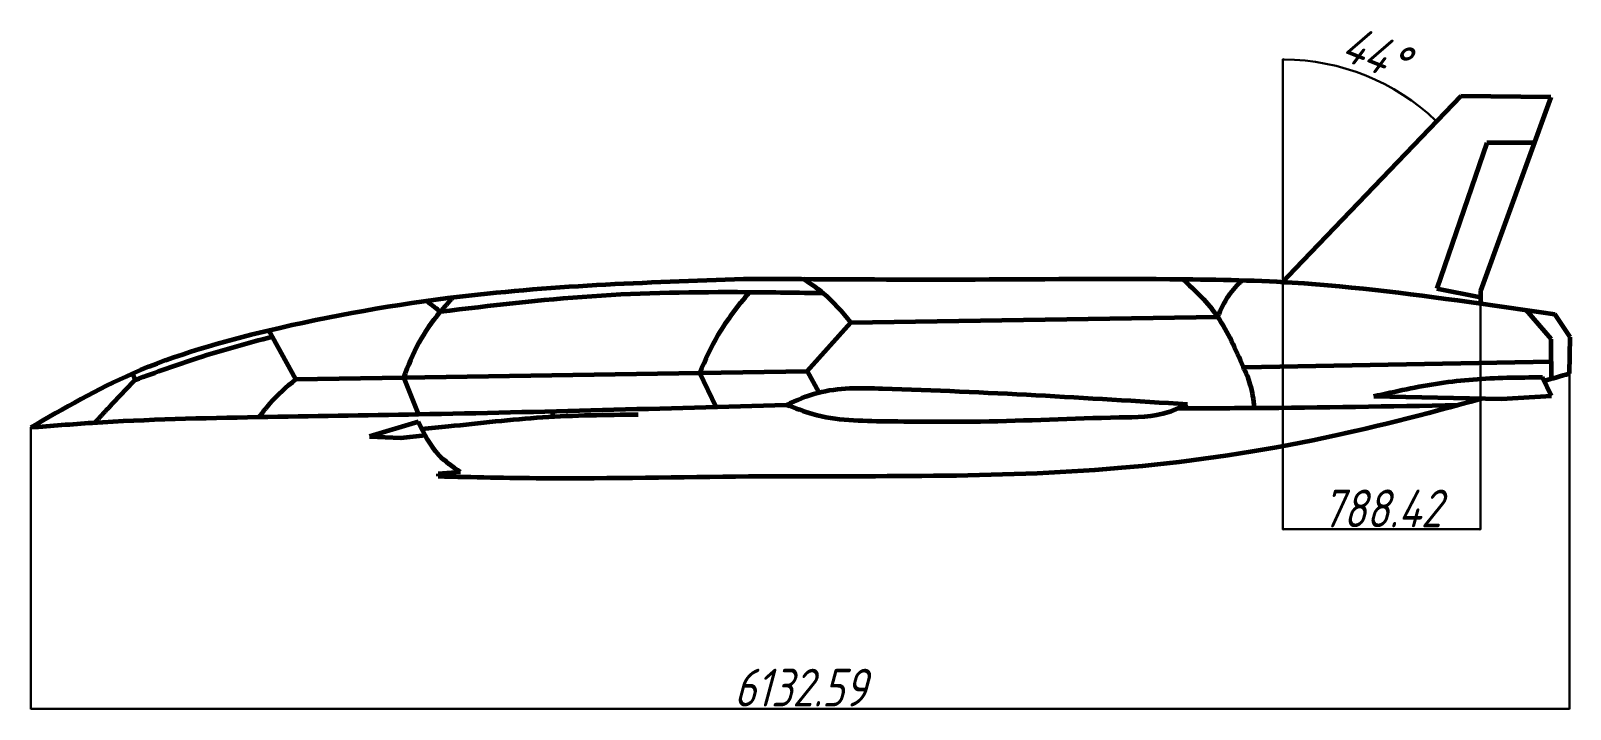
# Model space of a CAD drawing. Header units: millimetres. Extents: x -985956116104 to 1932156, y -552630487266 to 633586.
# Drawn here: x -22188 to -16052, y 19461 to 22162 of the extents above; entities that cross this region are included whole.
import ezdxf

# ---------------------------------------------------------------- set-up
doc = ezdxf.new("R2010")
doc.units = ezdxf.units.MM
doc.layers.add('_basic (Основной)', color=4, linetype='Continuous', lineweight=60)
doc.layers.add('_contour (Тонкий)', color=7, linetype='Continuous', lineweight=30)
doc.styles.add('ESKD', font='eskd.shx', dxfattribs={"oblique": 15, "height": 5})
doc.dimstyles.new('ESKD', dxfattribs={"dimtxt": 5, "dimasz": 5, "dimexe": 2, "dimexo": 0, "dimgap": 2, "dimtad": 1, "dimtoh": 1, "dimzin": 12, "dimdsep": 46, "dimtxsty": 'ESKD', "dimblk1": 'OPEN', "dimblk2": 'OPEN', "dimsah": 1, "dimcen": 5, "dimclrd": 256, "dimclre": 256, "dimclrt": 2, "dimadec": 0, "dimazin": 0, "dimtfac": 1, "dimtmove": 0, "dimatfit": 3, "dimldrblk": 'OPEN', "dimfxl": 1, "dimtolj": 1, "dimtzin": 12, "dimlwd": -1, "dimlwe": -1, "dimarcsym": 0})

msp = doc.modelspace()

# ---------------------------------------------------------------- blocks, each defined once
blk = doc.blocks.new('_OPEN')
at = {"color": 0, "linetype": 'ByBlock'}
for p, q in [((-1, 0.2), (0, 0)), ((0, 0), (-1, -0.2)), ((0, 0), (-1, 0))]:
    blk.add_line(p, q, dxfattribs=at)
blk = doc.blocks.new('*D245')
at = {"layer": '_contour (Тонкий)', "transparency": 16777216}
blk.add_line((-17197.8, 21909.2), (-17197.8, 22049.5), dxfattribs=at)
blk.add_arc((-17197.8, 21161.8), 885.7, 46.47445, 89.67656, dxfattribs=at)
at = {"layer": 'Defpoints', "color": 0, "transparency": 16777216}
for p in [(-17197.8, 21909.2), (-16765.3, 21934.7), (-16487.8, 21900.9), (-17149.5, 21212.1), (-17197.8, 21161.8)]:
    blk.add_point(p, dxfattribs=at)
at = {"layer": '_contour (Тонкий)', "transparency": 16777216, "xscale": 5, "yscale": 5, "zscale": 5}
for p, rotation in [((-17197.8, 22047.5), 179.8382803281871), ((-16584.2, 21800.6), 316.3127270730317)]:
    blk.add_blockref('_OPEN', p, dxfattribs=dict(at, rotation=rotation))
at = {"layer": '_contour (Тонкий)', "color": 2, "transparency": 16777216, "insert": (-16830.9, 22073.5), "char_height": 5, "attachment_point": 5, "rotation": 338.0755, "style": 'ESKD'}
blk.add_mtext('\\A1;{\\H30x;44°}', dxfattribs=at)
blk = doc.blocks.new('*D249')
at = {"layer": '_contour (Тонкий)', "transparency": 16777216}
for p, q in [((-16055.3, 20797.5), (-16055.3, 19460.6)), ((-22187.9, 20583.1), (-22187.9, 19460.6)), ((-22182.9, 19462.6), (-16060.3, 19462.6))]:
    blk.add_line(p, q, dxfattribs=at)
at = {"layer": 'Defpoints', "color": 0, "transparency": 16777216}
for p in [(-16055.3, 20797.5), (-22187.9, 20583.1), (-16055.3, 19462.6)]:
    blk.add_point(p, dxfattribs=at)
at = {"layer": '_contour (Тонкий)', "transparency": 16777216, "xscale": 5, "yscale": 5, "zscale": 5, "rotation": 180}
blk.add_blockref('_OPEN', (-22187.9, 19462.6), dxfattribs=at)
at = {"layer": '_contour (Тонкий)', "transparency": 16777216, "xscale": 5, "yscale": 5, "zscale": 5}
blk.add_blockref('_OPEN', (-16055.3, 19462.6), dxfattribs=at)
at = {"layer": '_contour (Тонкий)', "color": 2, "transparency": 16777216, "insert": (-19121.6, 19546.6), "char_height": 5, "attachment_point": 5, "style": 'ESKD'}
blk.add_mtext('\\A1;{\\H30x;6132.59}', dxfattribs=at)
blk = doc.blocks.new('*D250')
at = {"layer": '_contour (Тонкий)', "transparency": 16777216}
for p, q in [((-17197.8, 21161.8), (-17197.8, 20175.5)), ((-16409.4, 21075.9), (-16409.4, 20175.5)), ((-17192.8, 20177.5), (-16414.4, 20177.5))]:
    blk.add_line(p, q, dxfattribs=at)
at = {"layer": 'Defpoints', "color": 0, "transparency": 16777216}
for p in [(-17197.8, 21161.8), (-16409.4, 21075.9), (-16409.4, 20177.5)]:
    blk.add_point(p, dxfattribs=at)
at = {"layer": '_contour (Тонкий)', "transparency": 16777216, "xscale": 5, "yscale": 5, "zscale": 5, "rotation": 180}
blk.add_blockref('_OPEN', (-17197.8, 20177.5), dxfattribs=at)
at = {"layer": '_contour (Тонкий)', "transparency": 16777216, "xscale": 5, "yscale": 5, "zscale": 5}
blk.add_blockref('_OPEN', (-16409.4, 20177.5), dxfattribs=at)
at = {"layer": '_contour (Тонкий)', "color": 2, "transparency": 16777216, "insert": (-16803.6, 20260), "char_height": 5, "attachment_point": 5, "style": 'ESKD'}
blk.add_mtext('\\A1;{\\H30x;788.42}', dxfattribs=at)

# ---------------------------------------------------------------- dimensions: what is measured, and where the dimension line sits
at = {"layer": '_contour (Тонкий)', "transparency": 33554687}
dim = msp.add_angular_dim_2l(base=(-16765.269, 21934.745), line1=((-16487.831, 21900.924), (-17149.541, 21212.08)), line2=((-17197.821, 21161.82), (-17197.821, 21909.171)), text='{\\H30x;<>}', dimstyle='ESKD', dxfattribs=at)
dim.commit()
dim.dimension.update_dxf_attribs({"geometry": '*D245', "text_midpoint": (-16830.886, 22073.474)})
dim = msp.add_linear_dim(base=(-16409.398, 20177.544), p1=(-17197.821, 21161.82), p2=(-16409.398, 21075.864), text='{\\H30x;<>}', dimstyle='ESKD', override={"dimscale": 1, "dimtxt": 150, "dimtix": 0, "dimtofl": 1, "dimtmove": 0, "dimatfit": 3}, dxfattribs=at)
dim.commit()
dim.dimension.update_dxf_attribs({"geometry": '*D250', "text_midpoint": (-16803.61, 20259.98)})
dim = msp.add_linear_dim(base=(-16055.319, 19462.628), p1=(-22187.911, 20583.063), p2=(-16055.319, 20797.527), text='{\\H30x;<>}', dimstyle='ESKD', override={"dimtxt": 150}, dxfattribs=at)
dim.commit()
dim.dimension.update_dxf_attribs({"geometry": '*D249', "text_midpoint": (-19121.615, 19462.628), "dimtype": 160})

# ---------------------------------------------------------------- linework, layer by layer
at = {"layer": '_basic (Основной)', "transparency": 33554687}
for p, q in [((-16487.831, 21900.924), (-17149.541, 21212.08)), ((-16129.118, 21898.021), (-16487.831, 21900.924)), ((-16129.118, 21898.021), (-16409.398, 21126.552)), ((-16384.195, 21716.303), (-16584.573, 21135.31)), ((-16195.138, 21716.303), (-16384.195, 21716.303)), ((-17149.541, 21212.08), (-17197.821, 21161.82)), ((-16584.573, 21135.31), (-16409.398, 21101.208)), ((-16409.398, 21126.552), (-16409.398, 21075.864)), ((-16128.198, 20933.697), (-16228.92, 21050.197)), ((-19093.376, 20806.752), (-18919.288, 21000.844)), ((-18919.288, 21000.844), (-17456.97, 21022.683)), ((-16052.38, 20942.264), (-16113.409, 21033.599)), ((-21131.932, 20774.799), (-21238.755, 20969.219)), ((-16128.198, 20844.433), (-16128.198, 20933.697)), ((-16055.319, 20797.527), (-16052.38, 20942.264)), ((-20701.7, 20781.543), (-19522, 20800.034)), ((-19522, 20800.034), (-19093.376, 20806.752)), ((-19456.873, 20664.866), (-19522, 20800.034)), ((-19093.376, 20806.752), (-19047.035, 20721.426)), ((-17354.695, 20822.658), (-16128.198, 20844.433)), ((-16128.198, 20844.433), (-16128.198, 20776.537)), ((-21771.379, 20772.193), (-21782.447, 20797.509)), ((-21131.932, 20774.799), (-20701.7, 20781.543)), ((-20701.7, 20781.543), (-20642.483, 20635.22)), ((-16126.858, 20708.572), (-16163.249, 20782.344)), ((-16835.13, 20706.716), (-16325.766, 20695.769)), ((-16325.766, 20695.769), (-16126.858, 20708.572)), ((-20107.582, 20625.772), (-20107.749, 20647.053)), ((-20642.981, 20605.338), (-20837.369, 20546.177)), ((-20837.369, 20546.177), (-20713.164, 20541.656)), ((-20713.164, 20541.656), (-20616.372, 20552.374)), ((-20476.057, 20405.01), (-20564.661, 20397.252)), ((-20564.661, 20397.252), (-20563.849, 20387.971))]:
    msp.add_line(p, q, dxfattribs=at)
for points in [[(-22187.911, 20583.063), (-21782.297, 20797.575), (-21240.836, 20968.727), (-20478.091, 21103.802), (-19310.408, 21174.861)], [(-19310.408, 21174.861), (-18534.327, 21171.958), (-17647.602, 21173.433), (-17160.277, 21159.631), (-16407.703, 21075.625), (-16113.409, 21033.599)], [(-19176.371, 20673.066), (-19051.036, 20720.375), (-18793.473, 20737.652), (-17577.419, 20675.208)], [(-16835.13, 20706.716), (-16572.028, 20758.88), (-16304.293, 20780.821), (-16163.249, 20782.344)], [(-22187.911, 20583.063), (-21941.982, 20601.178), (-21282.669, 20624.274), (-20642.819, 20635.214), (-19176.371, 20673.066)], [(-19176.371, 20673.066), (-19071.944, 20636.275), (-18779.572, 20607.575), (-18402.437, 20606.48), (-17850.127, 20622.901), (-17651.558, 20644.461), (-17577.419, 20675.208)], [(-20476.057, 20405.01), (-20561.384, 20472.548), (-20642.981, 20605.338)]]:
    msp.add_spline(points, degree=3, dxfattribs=at)
for points, knots in [([(-18919.288, 21000.844), (-18954.008, 21041.548), (-19010.233, 21107.467), (-19080.956, 21156.107), (-19108.926, 21173.617)], [0, 0, 0, 0, 318.60612129, 515.95869499, 515.95869499, 515.95869499, 515.95869499]), ([(-17311.467, 20660.387), (-17314.27, 20692.301), (-17321.249, 20748.809), (-17375.926, 20868.841), (-17442.31, 21026.546), (-17544.936, 21127.041), (-17597.359, 21173.031)], [50.97177004, 50.97177004, 50.97177004, 50.97177004, 241.39367872, 391.38834902, 838.41758701, 1251.73847316, 1251.73847316, 1251.73847316, 1251.73847316]), ([(-17456.97, 21022.683), (-17443.965, 21052.417), (-17420.082, 21107.022), (-17379.225, 21149.772), (-17359.749, 21168.637)], [0, 0, 0, 0, 192.69114276, 353.86655029, 353.86655029, 353.86655029, 353.86655029]), ([(-19028.975, 21116.37), (-19130.02, 21118.046), (-19437.83, 21123.153), (-19948.608, 21115.186), (-20354.984, 21067.241), (-20555.792, 21042.424)], [0, 0, 0, 0, 606.43237056, 1847.34101373, 3060.53296843, 3060.53296843, 3060.53296843, 3060.53296843]), ([(-19522, 20800.034), (-19499.061, 20851.519), (-19447.597, 20967.026), (-19368.988, 21066.011), (-19324.442, 21120.282)], [0, 0, 0, 0, 336.81507232, 755.63581695, 755.63581695, 755.63581695, 755.63581695]), ([(-20701.7, 20781.543), (-20683.044, 20828.742), (-20646.368, 20921.531), (-20572.655, 21024.966), (-20522.49, 21081.163), (-20504.558, 21100.61)], [0, 0, 0, 0, 303.53139712, 596.71935794, 755.45897001, 755.45897001, 755.45897001, 755.45897001]), ([(-20555.792, 21042.424), (-20563.381, 21048.6), (-20581.71, 21063.517), (-20600.262, 21078.155), (-20611.172, 21086.684)], [0, 0, 0, 0, 58.70671464, 141.79175252, 141.79175252, 141.79175252, 141.79175252]), ([(-21771.379, 20772.193), (-21688.83, 20802.485), (-21509.39, 20868.332), (-21324.875, 20918.092), (-21225, 20944.185)], [0, 0, 0, 0, 527.31230288, 1146.22918336, 1146.22918336, 1146.22918336, 1146.22918336]), ([(-21932.261, 20601.79), (-21914.043, 20621.645), (-21861.124, 20679.111), (-21806.9, 20735.352), (-21771.379, 20772.193)], [47.56274132, 47.56274132, 47.56274132, 47.56274132, 209.23740049, 516.27831483, 516.27831483, 516.27831483, 516.27831483]), ([(-21277.856, 20624.363), (-21264.308, 20642.768), (-21221.303, 20698.001), (-21167.924, 20743.87), (-21131.932, 20774.799)], [98.03800448, 98.03800448, 98.03800448, 98.03800448, 234.9408755, 518.34972173, 518.34972173, 518.34972173, 518.34972173]), ([(-20564.661, 20387.971), (-20425.759, 20384.892), (-20013.416, 20375.751), (-19110.494, 20398.068), (-18082.081, 20373.865), (-17105.402, 20512.591), (-16628.835, 20635.76), (-16406.612, 20697.506)], [0, 0, 0, 0, 833.49981772, 2474.32809022, 5419.82516731, 6990.24289694, 8373.25918202, 8373.25918202, 8373.25918202, 8373.25918202]), ([(-20629.331, 20577.489), (-20594.028, 20580.669), (-20433.381, 20595.241), (-20147.006, 20630.587), (-19894.063, 20632.915), (-19767.086, 20634.084)], [19.96531633, 19.96531633, 19.96531633, 19.96531633, 232.65464225, 987.85265181, 1749.11452754, 1749.11452754, 1749.11452754, 1749.11452754]), ([(-17612.572, 20659.313), (-17513.604, 20659.381), (-17142.758, 20660.488), (-16771.949, 20667.02), (-16500.096, 20671.809)], [3109.27446658, 3109.27446658, 3109.27446658, 3109.27446658, 3703.08565748, 5334.40205228, 5334.40205228, 5334.40205228, 5334.40205228])]:
    msp.add_open_spline(points, degree=3, knots=knots, dxfattribs=at)
msp.add_open_spline([(-16156.386, 20768.432), (-16122.693, 20778.112), (-16089.006, 20787.82), (-16055.319, 20797.527)], degree=3, dxfattribs=at)
at = {"layer": '_contour (Тонкий)', "transparency": 33554687}
msp.add_line((-17197.821, 21161.82), (-17197.821, 21909.171), dxfattribs=at)

msp.set_redraw_order([(e.dxf.handle, doc.entitydb.next_handle()) for e in msp.query("TEXT MTEXT ATTDEF DIMENSION ARC_DIMENSION")])  # texts and dimensions are drawn at this point

doc.saveas('drawing.dxf')
